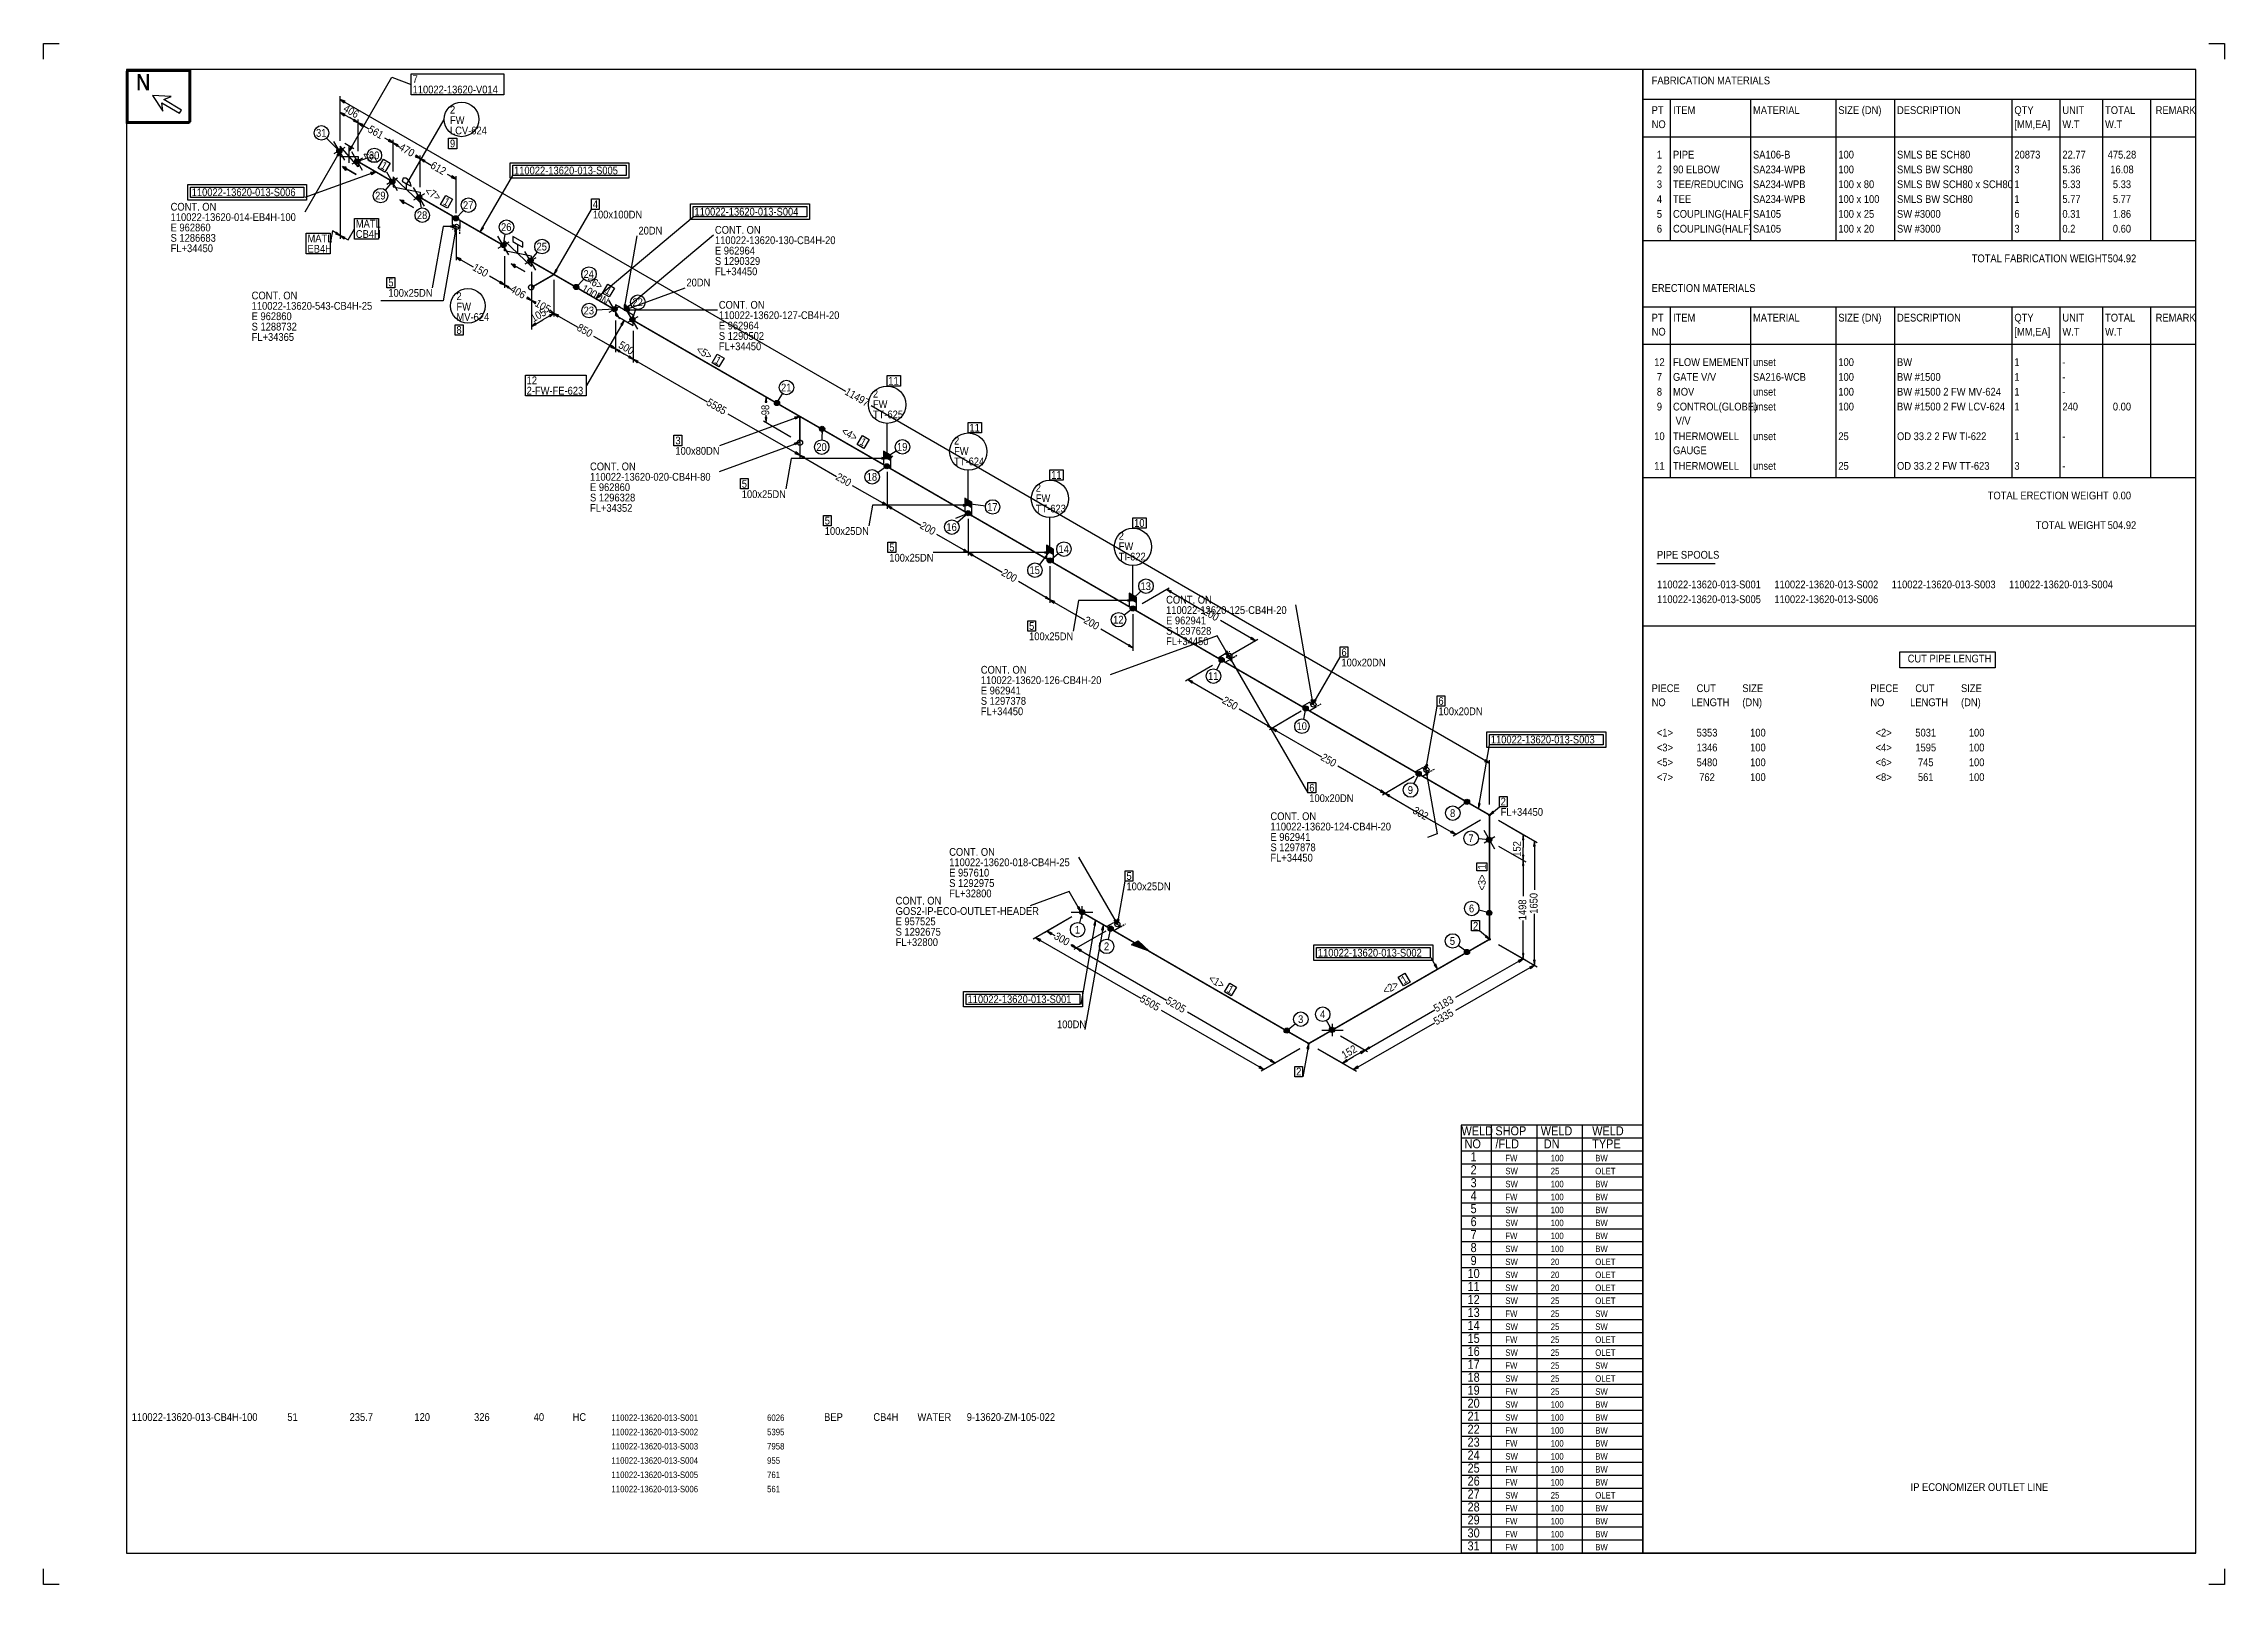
# Model space of a CAD drawing. Extents: x 0 to 841, y 0 to 594.
import ezdxf

# ---------------------------------------------------------------- set-up
doc = ezdxf.new("R2010")
doc.units = 0
doc.linetypes.add('GT100', pattern=[1, 0.666667, -0.333333])
doc.layers.add('TEE_100', color=7, linetype='Continuous')
doc.layers.add('TEE_80', color=7, linetype='Continuous')
doc.styles.add('ARIAL', font='arial.ttf')

msp = doc.modelspace()

# ---------------------------------------------------------------- texts
at = {"color": 2, "style": 'ARIAL', "width": 0.86}
for s, p in [('SW', (563.7, 158.1)), ('FW', (563.7, 163.1)), ('25', (581.2, 158.1)), ('100', (581.2, 163.1)), ('  OLET', (596.7, 158.1)), ('  BW', (596.7, 163.1)), ('SW', (563.7, 153.1)), ('100', (581.2, 153.1)), ('  BW', (596.7, 153.1)), ('SW', (563.7, 143.1)), ('FW', (563.7, 148.1)), ('100', (581.2, 148.1)), ('100', (581.2, 143.1)), ('  BW', (596.7, 148.1)), ('  BW', (596.7, 143.1)), ('SW', (563.7, 138.1)), ('FW', (563.7, 133.1)), ('100', (581.2, 138.1)), ('100', (581.2, 133.1)), ('  BW', (596.7, 138.1)), ('  BW', (596.7, 133.1)), ('SW', (563.7, 128.1)), ('100', (581.2, 128.1)), ('  BW', (596.7, 128.1)), ('SW', (563.7, 123.1)), ('SW', (563.7, 118.1)), ('20', (581.2, 123.1)), ('20', (581.2, 118.1)), ('  OLET', (596.7, 123.1)), ('  OLET', (596.7, 118.1)), ('SW', (563.7, 113.1)), ('SW', (563.7, 108.1)), ('20', (581.2, 113.1)), ('25', (581.2, 108.1)), ('  OLET', (596.7, 113.1)), ('  OLET', (596.7, 108.1)), ('FW', (563.7, 103.1)), ('25', (581.2, 103.1)), ('  SW', (596.7, 103.1)), ('SW', (563.7, 98.1)), ('FW', (563.7, 93.1)), ('25', (581.2, 98.1)), ('25', (581.2, 93.1)), ('  SW', (596.7, 98.1)), ('  OLET', (596.7, 93.1)), ('SW', (563.7, 88.1)), ('FW', (563.7, 83.1)), ('25', (581.2, 88.1)), ('25', (581.2, 83.1)), ('  OLET', (596.7, 88.1)), ('  SW', (596.7, 83.1)), ('SW', (563.7, 78.1)), ('25', (581.2, 78.1)), ('  OLET', (596.7, 78.1)), ('SW', (563.7, 68.1)), ('FW', (563.7, 73.1)), ('25', (581.2, 73.1)), ('100', (581.2, 68.1)), ('  SW', (596.7, 73.1)), ('  BW', (596.7, 68.1)), ('SW', (563.7, 63.1)), ('FW', (563.7, 58.1)), ('100', (581.2, 63.1)), ('100', (581.2, 58.1)), ('  BW', (596.7, 63.1)), ('  BW', (596.7, 58.1)), ('SW', (563.7, 48.1)), ('FW', (563.7, 53.1)), ('100', (581.2, 53.1)), ('100', (581.2, 48.1)), ('  BW', (596.7, 53.1)), ('  BW', (596.7, 48.1)), ('FW', (563.7, 43.1)), ('100', (581.2, 43.1)), ('  BW', (596.7, 43.1)), ('SW', (563.7, 33.1)), ('FW', (563.7, 38.1)), ('25', (581.2, 33.1)), ('100', (581.2, 38.1)), ('  OLET', (596.7, 33.1)), ('  BW', (596.7, 38.1)), ('FW', (563.7, 28.1)), ('FW', (563.7, 23.1)), ('100', (581.2, 28.1)), ('100', (581.2, 23.1)), ('  BW', (596.7, 28.1)), ('  BW', (596.7, 23.1)), ('FW', (563.7, 18.1)), ('100', (581.2, 18.1)), ('  BW', (596.7, 18.1)), ('FW', (563.7, 13.1)), ('100', (581.2, 13.1)), ('  BW', (596.7, 13.1))]:
    msp.add_text(s, height=2.5, dxfattribs=at).set_placement(p)
at = {"layer": 'ELEV', "color": 2, "style": 'ARIAL', "width": 0.86}
for s, p in [('FL+34450', (48.98, 513.61)), ('FL+34450', (258.9, 504.7)), ('FL+34365', (80.23, 479.4)), ('FL+34450', (260.4, 475.8)), ('FL+34352', (210.72, 413.5)), ('FL+34450', (432.88, 362.11)), ('FL+34450', (361.43, 335.1)), ('FL+34450', (561.9, 296.3)), ('FL+34450', (473.12, 278.65)), ('FL+32800', (349.23, 264.88)), ('FL+32800', (328.57, 246.1))]:
    msp.add_text(s, height=3, dxfattribs=at).set_placement(p)
at = {"layer": 'ESL', "color": 2, "style": 'ARIAL', "width": 0.86}
for s, p in [('5395', (279, 57.5)), ('6026', (279, 63)), ('7958', (279, 52)), ('955', (279, 46.5)), ('761', (279, 41)), ('561', (279, 35.5))]:
    msp.add_text(s, height=2.5, dxfattribs=at).set_placement(p)
at = {"layer": 'ESN', "color": 2, "style": 'ARIAL', "width": 0.86}
for s, p in [('110022-13620-013-S001', (219, 63)), ('110022-13620-013-S002', (219, 57.5)), ('110022-13620-013-S003', (219, 52)), ('110022-13620-013-S004', (219, 46.5)), ('110022-13620-013-S005', (219, 41)), ('110022-13620-013-S006', (219, 35.5))]:
    msp.add_text(s, height=2.5, dxfattribs=at).set_placement(p)
at = {"layer": 'FLAN', "color": 2, "style": 'ARIAL', "width": 0.86}
for s, height, p in [('FABRICATION MATERIALS', 3, (620.13, 578.29)), ('FW', 3, (156.71, 563.01)), ('TEE/REDUCING', 3, (628.36, 538.29)), ('COUPLING(HALF)', 3, (628.36, 526.86)), ('COUPLING(HALF)', 3, (628.36, 521.14)), ('TOTAL FABRICATION WEIGHT', 3, (743.56, 509.71)), ('FW', 3, (159.21, 491.11)), ('FLOW EMEMENT', 3, (628.36, 469.71)), ('GATE V/V', 3, (628.36, 464)), ('2-FW-FE-623', 3, (186.27, 458.7)), ('CONTROL(GLOBE)', 3, (628.36, 452.57)), ('BW #1500 2 FW MV-624', 3, (714.76, 458.29)), ('BW #1500 2 FW LCV-624', 3, (714.76, 452.57)), ('GAUGE', 3, (628.36, 435.71)), ('OD 33.2 2 FW TI-622', 3, (714.76, 441.14)), ('OD 33.2 2 FW TT-623', 3, (714.76, 429.71)), ('TOTAL ERECTION WEIGHT', 3, (749.73, 418.29)), ('TOTAL WEIGHT', 3, (768.24, 406.86)), ('CUT PIPE LENGTH', 3, (718.87, 355.43)), ('   LENGTH', 3, (632.47, 338.57)), ('   LENGTH', 3, (716.81, 338.57)), ('GOS2-IP-ECO-OUTLET-HEADER', 3, (328.57, 258.1)), (' /FLD', 3.5, (558.7, 168.1))]:
    msp.add_text(s, height=height, dxfattribs=at).set_placement(p)
at = {"layer": 'GT_1', "color": 2, "style": 'ARIAL', "width": 0.86}
for s, height, p in [('N', 6.25, (35.6, 576)), ('N', 6.25, (35.8, 576)), ('7', 3, (142.3, 578.8)), ('110022-13620-V014', 3, (142.3, 574.8)), ('2', 3, (156.71, 567.01)), ('PT', 3, (620.13, 566.86)), ('NO', 3, (620.13, 561.43)), ('ITEM', 3, (628.36, 566.86)), ('MATERIAL', 3, (659.21, 566.86)), ('SIZE (DN)', 3, (692.13, 566.86)), ('DESCRIPTION', 3, (714.76, 566.86)), ('QTY', 3, (760.01, 566.86)), ('[MM,EA]', 3, (760.01, 561.43)), ('W.T', 3, (778.53, 561.43)), ('UNIT', 3, (778.53, 566.86)), ('W.T', 3, (794.99, 561.43)), ('TOTAL', 3, (794.99, 566.86)), (' REMARK', 3, (813.5, 566.86)), ('9', 3, (156.71, 554.01)), ('LCV-624', 3, (156.71, 559.01)), ('  2', 3, (620.13, 544)), ('  1', 3, (620.13, 549.71)), ('90 ELBOW', 3, (628.36, 544)), ('PIPE', 3, (628.36, 549.71)), ('SA106-B', 3, (659.21, 549.71)), ('SA234-WPB', 3, (659.21, 544)), ('100', 3, (692.13, 549.71)), ('100', 3, (692.13, 544)), ('SMLS BE SCH80', 3, (714.76, 549.71)), ('SMLS BW SCH80', 3, (714.76, 544)), ('3', 3, (760.01, 544)), ('20873', 3, (760.01, 549.71)), ('5.36', 3, (778.53, 544)), ('22.77', 3, (778.53, 549.71)), (' 475.28', 3, (794.99, 549.71)), ('  16.08', 3, (794.99, 544)), ('110022-13620-013-S006', 3, (57.1, 535.2)), ('110022-13620-013-S005', 3, (181.4, 543.6)), ('  3', 3, (620.13, 538.29)), ('SA234-WPB', 3, (659.21, 538.29)), ('100 x 80', 3, (692.13, 538.29)), ('SMLS BW SCH80 x SCH80', 3, (714.76, 538.29)), ('1', 3, (760.01, 538.29)), ('5.33', 3, (778.53, 538.29)), ('   5.33', 3, (794.99, 538.29)), ('CONT. ON', 3, (48.98, 529.61)), ('4', 3, (211.8, 530.6)), ('110022-13620-013-S004', 3, (251, 527.7)), ('  4', 3, (620.13, 532.57)), ('  5', 3, (620.13, 526.86)), ('TEE', 3, (628.36, 532.57)), ('SA234-WPB', 3, (659.21, 532.57)), ('SA105', 3, (659.21, 526.86)), ('100 x 100', 3, (692.13, 532.57)), ('100 x 25', 3, (692.13, 526.86)), ('SMLS BW SCH80', 3, (714.76, 532.57)), ('SW #3000', 3, (714.76, 526.86)), ('6', 3, (760.01, 526.86)), ('1', 3, (760.01, 532.57)), ('5.77', 3, (778.53, 532.57)), ('0.31', 3, (778.53, 526.86)), ('   5.77', 3, (794.99, 532.57)), ('   1.86', 3, (794.99, 526.86)), ('110022-13620-014-EB4H-100', 3, (48.98, 525.61)), ('E 962860', 3, (48.98, 521.61)), ('CB4H', 3, (120.4, 519.1)), ('MATL', 3, (120.4, 523.1)), ('100x100DN', 3, (211.8, 526.6)), ('20DN', 3, (229.4, 520.4)), ('CONT. ON', 3, (258.9, 520.7)), ('  6', 3, (620.13, 521.14)), ('SA105', 3, (659.21, 521.14)), ('100 x 20', 3, (692.13, 521.14)), ('SW #3000', 3, (714.76, 521.14)), ('3', 3, (760.01, 521.14)), ('0.2', 3, (778.53, 521.14)), ('   0.60', 3, (794.99, 521.14)), ('S 1286683', 3, (48.98, 517.61)), ('MATL', 3, (101.77, 517.4)), ('EB4H', 3, (101.77, 513.4)), ('110022-13620-130-CB4H-20', 3, (258.9, 516.7)), ('E 962964', 3, (258.9, 512.7)), ('S 1290329', 3, (258.9, 508.7)), (' 504.92', 3, (794.99, 509.71)), ('CONT. ON', 3, (80.23, 495.4)), ('5', 3, (132.94, 500.4)), ('100x25DN', 3, (132.94, 496.4)), ('2', 3, (159.21, 495.11)), ('20DN', 3, (247.9, 500.4)), ('ERECTION MATERIALS', 3, (620.13, 498.29)), ('110022-13620-543-CB4H-25', 3, (80.23, 491.4)), ('E 962860', 3, (80.23, 487.4)), ('MV-624', 3, (159.21, 487.11)), ('CONT. ON', 3, (260.4, 491.8)), ('110022-13620-127-CB4H-20', 3, (260.4, 487.8)), ('PT', 3, (620.13, 486.86)), ('ITEM', 3, (628.36, 486.86)), ('MATERIAL', 3, (659.21, 486.86)), ('SIZE (DN)', 3, (692.13, 486.86)), ('DESCRIPTION', 3, (714.76, 486.86)), ('QTY', 3, (760.01, 486.86)), ('UNIT', 3, (778.53, 486.86)), ('TOTAL', 3, (794.99, 486.86)), (' REMARK', 3, (813.5, 486.86)), ('S 1288732', 3, (80.23, 483.4)), ('8', 3, (159.21, 482.11)), ('S 1290502', 3, (260.4, 479.8)), ('E 962964', 3, (260.4, 483.8)), ('NO', 3, (620.13, 481.43)), ('[MM,EA]', 3, (760.01, 481.43)), ('W.T', 3, (778.53, 481.43)), ('W.T', 3, (794.99, 481.43)), (' 12', 3, (620.13, 469.71)), ('unset', 3, (659.21, 469.71)), ('100', 3, (692.13, 469.71)), ('BW', 3, (714.76, 469.71)), ('1', 3, (760.01, 469.71)), ('-', 3, (778.53, 469.71)), ('12', 3, (186.27, 462.7)), ('  7', 3, (620.13, 464)), ('SA216-WCB', 3, (659.21, 464)), ('100', 3, (692.13, 464)), ('BW #1500', 3, (714.76, 464)), ('1', 3, (760.01, 464)), ('-', 3, (778.53, 464)), ('  8', 3, (620.13, 458.29)), ('  9', 3, (620.13, 452.57)), ('MOV', 3, (628.36, 458.29)), ('unset', 3, (659.21, 458.29)), ('unset', 3, (659.21, 452.57)), ('100', 3, (692.13, 458.29)), ('100', 3, (692.13, 452.57)), ('1', 3, (760.01, 458.29)), ('1', 3, (760.01, 452.57)), ('-', 3, (778.53, 458.29)), ('240', 3, (778.53, 452.57)), ('   0.00', 3, (794.99, 452.57)), (' V/V', 3, (628.36, 447.14)), ('3', 3, (243.64, 439.5)), ('100x80DN', 3, (243.64, 435.5)), (' 10', 3, (620.13, 441.14)), ('THERMOWELL', 3, (628.36, 441.14)), ('unset', 3, (659.21, 441.14)), ('25', 3, (692.13, 441.14)), ('1', 3, (760.01, 441.14)), ('-', 3, (778.53, 441.14)), ('CONT. ON', 3, (210.72, 429.5)), (' 11', 3, (620.13, 429.71)), ('THERMOWELL', 3, (628.36, 429.71)), ('unset', 3, (659.21, 429.71)), ('25', 3, (692.13, 429.71)), ('3', 3, (760.01, 429.71)), ('-', 3, (778.53, 429.71)), ('S 1296328', 3, (210.72, 417.5)), ('110022-13620-020-CB4H-80', 3, (210.72, 425.5)), ('E 962860', 3, (210.72, 421.5)), ('5', 3, (269.24, 422.8)), ('100x25DN', 3, (269.24, 418.8)), ('   0.00', 3, (794.99, 418.29)), ('5', 3, (301.24, 408.6)), ('100x25DN', 3, (301.24, 404.6)), (' 504.92', 3, (794.99, 406.86)), ('5', 3, (326.14, 398.3)), ('100x25DN', 3, (326.14, 394.3)), ('PIPE SPOOLS', 3, (622.19, 395.43)), ('110022-13620-013-S001', 3, (622.19, 384)), ('110022-13620-013-S002', 3, (667.44, 384)), ('110022-13620-013-S003', 3, (712.7, 384)), ('110022-13620-013-S004', 3, (757.96, 384)), ('CONT. ON', 3, (432.88, 378.11)), ('110022-13620-013-S005', 3, (622.19, 378.29)), ('110022-13620-013-S006', 3, (667.44, 378.29)), ('5', 3, (380.04, 368)), ('110022-13620-125-CB4H-20', 3, (432.88, 374.11)), ('E 962941', 3, (432.88, 370.11)), ('100x25DN', 3, (380.04, 364)), ('S 1297628', 3, (432.88, 366.11)), ('CONT. ON', 3, (361.43, 351.1)), ('6', 3, (500.5, 357.9)), ('100x20DN', 3, (500.5, 353.9)), ('110022-13620-126-CB4H-20', 3, (361.43, 347.1)), ('E 962941', 3, (361.43, 343.1)), ('PIECE', 3, (620.13, 344)), ('     CUT', 3, (632.47, 344)), ('SIZE', 3, (655.1, 344)), ('PIECE', 3, (704.47, 344)), ('     CUT', 3, (716.81, 344)), ('SIZE', 3, (739.44, 344)), ('S 1297378', 3, (361.43, 339.1)), ('6', 3, (537.9, 339.1)), ('100x20DN', 3, (537.9, 335.1)), ('NO', 3, (620.13, 338.57)), ('(DN)', 3, (655.1, 338.57)), ('NO', 3, (704.47, 338.57)), ('(DN)', 3, (739.44, 338.57)), ('     5353', 3, (632.47, 326.86)), ('   100', 3, (655.1, 326.86)), ('     5031', 3, (716.81, 326.86)), ('   100', 3, (739.44, 326.86)), ('110022-13620-013-S003', 3, (558.1, 324.2)), ('     1346', 3, (632.47, 321.14)), ('   100', 3, (655.1, 321.14)), ('     1595', 3, (716.81, 321.14)), ('   100', 3, (739.44, 321.14)), ('     5480', 3, (632.47, 315.43)), ('      762', 3, (632.47, 309.71)), ('   100', 3, (655.1, 315.43)), ('   100', 3, (655.1, 309.71)), ('      561', 3, (716.81, 309.71)), ('      745', 3, (716.81, 315.43)), ('   100', 3, (739.44, 315.43)), ('   100', 3, (739.44, 309.71)), ('6', 3, (488.1, 305.6)), ('100x20DN', 3, (488.1, 301.6)), ('2', 3, (561.9, 300.3)), ('CONT. ON', 3, (473.12, 294.65)), ('110022-13620-124-CB4H-20', 3, (473.12, 290.65)), ('E 962941', 3, (473.12, 286.65)), ('CONT. ON', 3, (349.23, 280.88)), ('110022-13620-018-CB4H-25', 3, (349.23, 276.88)), ('S 1297878', 3, (473.12, 282.65)), ('S 1292975', 3, (349.23, 268.88)), ('E 957610', 3, (349.23, 272.88)), ('5', 3, (417.6, 271.6)), ('100x25DN', 3, (417.6, 267.6)), ('CONT. ON', 3, (328.57, 262.1)), ('S 1292675', 3, (328.57, 250.1)), ('E 957525', 3, (328.57, 254.1)), ('2', 3, (551.24, 252.4)), ('110022-13620-013-S002', 3, (491.4, 242)), ('110022-13620-013-S001', 3, (356.3, 224.1)), ('100DN', 3, (390.81, 214.4)), ('2', 3, (483.04, 196.2)), (' SHOP', 3.5, (558.7, 173.1)), ('WELD', 3.5, (546.8, 173.1)), (' NO', 3.5, (546.8, 168.1)), (' WELD', 3.5, (576.2, 173.1)), ('  DN', 3.5, (576.2, 168.1)), ('   WELD', 3.5, (593.7, 173.1)), ('   TYPE', 3.5, (593.7, 168.1)), ('   2', 3.5, (546.8, 158.1)), ('   1', 3.5, (546.8, 163.1)), ('   4', 3.5, (546.8, 148.1)), ('   3', 3.5, (546.8, 153.1)), ('   5', 3.5, (546.8, 143.1)), ('   6', 3.5, (546.8, 138.1)), ('   7', 3.5, (546.8, 133.1)), ('   8', 3.5, (546.8, 128.1)), ('   9', 3.5, (546.8, 123.1)), ('  10', 3.5, (546.8, 118.1)), ('  11', 3.5, (546.8, 113.1)), ('  12', 3.5, (546.8, 108.1)), ('  13', 3.5, (546.8, 103.1)), ('  14', 3.5, (546.8, 98.1)), ('  15', 3.5, (546.8, 93.1)), ('  16', 3.5, (546.8, 88.1)), ('  17', 3.5, (546.8, 83.1)), ('  18', 3.5, (546.8, 78.1)), ('  19', 3.5, (546.8, 73.1)), ('  20', 3.5, (546.8, 68.1)), ('110022-13620-013-CB4H-100', 3, (34, 63)), ('51', 3, (94, 63)), ('235.7', 3, (118, 63)), ('120', 3, (143, 63)), ('326', 3, (166, 63)), ('40', 3, (189, 63)), ('HC', 3, (204, 63)), ('BEP', 3, (301, 63)), ('CB4H', 3, (320, 63)), ('WATER', 3, (337, 63)), ('9-13620-ZM-105-022', 3, (356, 63)), ('  21', 3.5, (546.8, 63.1)), ('  22', 3.5, (546.8, 58.1)), ('  23', 3.5, (546.8, 53.1)), ('  24', 3.5, (546.8, 48.1)), ('  25', 3.5, (546.8, 43.1)), ('  26', 3.5, (546.8, 38.1)), ('  27', 3.5, (546.8, 33.1)), ('IP ECONOMIZER OUTLET LINE', 3, (720, 36)), ('  28', 3.5, (546.8, 28.1)), ('  29', 3.5, (546.8, 23.1)), ('  30', 3.5, (546.8, 18.1)), ('  31', 3.5, (546.8, 13.1))]:
    msp.add_text(s, height=height, dxfattribs=at).set_placement(p)
for s, rotation, p in [('406', 329.53446, (115.29, 568.15)), ('561', -30, (124.78, 560.1)), ('470', -30, (136.73, 553.2)), ('612', -30, (148.88, 546.2)), ('150', -30, (165.13, 506.85)), ('406', -30, (179.63, 498.5)), ('105', 30.17352, (188.91, 486.53)), ('105', -30, (189.18, 493)), ('850', -30, (205.38, 483.65)), ('500', 329.53446, (221.39, 476.95)), ('1', -30, (258.44, 471.05)), ('5585', -30, (255.34, 454.82)), ('98', 90, (279.81, 450.74)), ('11497', -30, (308.68, 458.94)), ('250', -30, (305.18, 426.1)), ('200', -30, (337.68, 407.35)), ('200', -30, (369.08, 389.2)), ('200', -30, (400.83, 370.85)), ('200', -30, (446.92, 374.2)), ('250', -30, (454.24, 339.95)), ('250', -30, (492.24, 318)), ('302', -30, (527.69, 297.5)), ('152', 90, (569.64, 280.51)), ('1', 90, (556.15, 275.62)), ('1498', 90, (571.79, 256.04)), ('1650', 90, (576.12, 258.54)), ('300', -30, (389.39, 249.05)), ('5505', -30, (422.47, 224.92)), ('1', -30, (456.04, 228.55)), ('1', 30, (524.59, 231.36)), ('5205', -30, (432.45, 224.17)), ('5335', 30, (537.11, 215.5)), ('5183', 30, (537.13, 220.5)), ('152', 30.17352, (501.61, 202.53))]:
    msp.add_text(s, height=3, rotation=rotation, dxfattribs=at).set_placement(p)
at = {"layer": 'INSTITEMNO', "color": 2, "style": 'ARIAL', "width": 0.86}
for s, p in [('11', (325.75, 462.5)), ('11', (357.05, 444.4)), ('11', (388.55, 426.2)), ('10', (420.55, 407.7))]:
    msp.add_text(s, height=3, dxfattribs=at).set_placement(p)
at = {"layer": 'INSTNOG', "color": 2, "style": 'ARIAL', "width": 0.86}
for s, p in [('2', (319.81, 457.54)), ('FW', (319.81, 453.54)), ('TT-625', (319.81, 449.54)), ('2', (351.11, 439.44)), ('FW', (351.11, 435.44)), ('TT-624', (351.11, 431.44)), ('2', (382.61, 421.24)), ('TT-623', (382.61, 413.24)), ('FW', (382.61, 417.24)), ('2', (414.61, 402.74)), ('TI-622', (414.61, 394.74)), ('FW', (414.61, 398.74))]:
    msp.add_text(s, height=3, dxfattribs=at).set_placement(p)
at = {"layer": 'itemno', "color": 2, "style": 'ARIAL', "width": 0.86}
for s, rotation, p in [('<5>', -30, (251.37, 475.13)), ('<3>', 90, (556.15, 267.46)), ('<1>', -30, (448.97, 232.63)), ('<2>', 30, (517.52, 227.28))]:
    msp.add_text(s, height=3, rotation=rotation, dxfattribs=at).set_placement(p)
for s, p in [('  <1>', (620.13, 326.86)), ('  <2>', (704.47, 326.86)), ('  <3>', (620.13, 321.14)), ('  <4>', (704.47, 321.14)), ('  <5>', (620.13, 315.43)), ('  <7>', (620.13, 309.71)), ('  <6>', (704.47, 315.43)), ('  <8>', (704.47, 309.71))]:
    msp.add_text(s, height=3, dxfattribs=at).set_placement(p)
at = {"layer": 'ITNO', "color": 2, "style": 'ARIAL', "width": 0.86}
for s, rotation, p in [('<8>', 329.98163, (122.61, 550.22)), ('1', 329.98163, (129.67, 546.14)), ('<7>', 330.07787, (146.71, 536.3)), ('1', 330.07787, (153.78, 532.23)), ('<6>', 329.88627, (209.15, 502.12)), ('1', 329.88627, (216.21, 498.02)), ('<4>', 330.05806, (307.35, 443.71)), ('1', 330.05806, (314.42, 439.64))]:
    msp.add_text(s, height=3, rotation=rotation, dxfattribs=at).set_placement(p)
at = {"layer": 'ITNODN', "color": 2, "style": 'ARIAL', "width": 0.86}
msp.add_text('100DN', height=3, rotation=329.88627, dxfattribs=at).set_placement((207.14, 498.66))
at = {"layer": 'WDNO', "color": 2, "style": 'ARIAL', "width": 0.86}
for s, p in [('31', (105.06, 558.08)), ('30', (125.45, 549.42)), ('29', (127.85, 533.91)), ('27', (161.72, 530.23)), ('28', (143.94, 526.36)), ('26', (176.4, 521.75)), ('25', (190.1, 514.26)), ('24', (208.22, 503.65)), ('23', (208.26, 489.6)), ('22', (227.09, 492.81)), ('21', (284.37, 459.93)), ('20', (297.97, 436.96)), ('19', (329.09, 437.05)), ('18', (317.42, 425.48)), ('17', (363.87, 413.88)), ('16', (348.15, 406.1)), ('14', (391.39, 397.62)), ('15', (380.2, 389.5)), ('13', (423.02, 383.34)), ('12', (412.44, 370.4)), ('11', (449.04, 348.66)), ('10', (483.17, 329.35)), ('9', (526.09, 304.76)), ('8', (542.38, 295.83)), ('7', (549.46, 286.16)), ('6', (549.68, 259.09)), ('1', (397.7, 250.87)), ('2', (408.9, 244.47)), ('5', (542.3, 246.56)), ('3', (483.78, 216.4)), ('4', (492.22, 218.3))]:
    msp.add_text(s, height=3, dxfattribs=at).set_placement(p)

# ---------------------------------------------------------------- linework, layer by layer
at = {"color": 1}
for p, q in [((300.29, 443.94), (300.21, 445.46)), ((327.32, 435.05), (326.7, 434.3)), ((495.75, 215.14), (496.84, 213.79))]:
    msp.add_line(p, q, dxfattribs=at)
at = {"color": 4}
msp.add_line((351.82, 410.99), (356.51, 412.96), dxfattribs=at)
at = {"color": 2}
for centre, radius in [((114.06, 552.56), 0.85), ((114.06, 552.56), 0.7), ((114.06, 552.56), 0.55), ((114.06, 552.56), 0.4), ((114.06, 552.56), 0.25), ((120.96, 548.56), 0.85), ((120.96, 548.56), 0.7), ((120.96, 548.56), 0.55), ((120.96, 548.56), 0.4), ((120.96, 548.56), 0.25), ((134.46, 540.76), 0.85), ((134.46, 540.76), 0.7), ((134.46, 540.76), 0.55), ((134.46, 540.76), 0.4), ((134.46, 540.76), 0.25), ((144.86, 534.76), 0.85), ((144.86, 534.76), 0.7), ((144.86, 534.76), 0.55), ((144.86, 534.76), 0.4), ((144.86, 534.76), 0.25), ((159.01, 526.64), 0.85), ((159.01, 526.64), 0.7), ((159.01, 526.64), 0.55), ((159.01, 526.64), 0.4), ((159.01, 526.64), 0.25), ((177.36, 516.34), 0.85), ((177.36, 516.34), 0.7), ((177.36, 516.34), 0.55), ((177.36, 516.34), 0.4), ((177.36, 516.34), 0.25), ((187.76, 510.34), 0.85), ((187.76, 510.34), 0.7), ((187.76, 510.34), 0.55), ((187.76, 510.34), 0.4), ((187.76, 510.34), 0.25), ((205.41, 500.16), 0.85), ((205.41, 500.16), 0.7), ((205.41, 500.16), 0.55), ((205.41, 500.16), 0.4), ((205.41, 500.16), 0.25), ((220.16, 491.64), 0.85), ((220.16, 491.64), 0.7), ((220.16, 491.64), 0.55), ((220.16, 491.64), 0.4), ((220.16, 491.64), 0.25), ((227.06, 487.64), 0.85), ((227.06, 487.64), 0.7), ((227.06, 487.64), 0.55), ((227.06, 487.64), 0.4), ((227.06, 487.64), 0.25), ((282.81, 455.46), 0.85), ((282.81, 455.46), 0.7), ((282.81, 455.46), 0.55), ((282.81, 455.46), 0.4), ((282.81, 455.46), 0.25), ((300.21, 445.46), 0.85), ((300.21, 445.46), 0.7), ((300.21, 445.46), 0.55), ((300.21, 445.46), 0.4), ((300.21, 445.46), 0.25), ((325.21, 431.06), 0.85), ((325.21, 431.06), 0.7), ((325.21, 431.06), 0.55), ((325.21, 431.06), 0.4), ((325.21, 431.06), 0.25), ((356.51, 412.96), 0.85), ((356.51, 412.96), 0.7), ((356.51, 412.96), 0.55), ((356.51, 412.96), 0.4), ((356.51, 412.96), 0.25), ((388.01, 394.76), 0.85), ((388.01, 394.76), 0.7), ((388.01, 394.76), 0.55), ((388.01, 394.76), 0.4), ((388.01, 394.76), 0.25), ((420.01, 376.26), 0.85), ((420.01, 376.26), 0.7), ((420.01, 376.26), 0.55), ((420.01, 376.26), 0.4), ((420.01, 376.26), 0.25), ((454.3, 356.4), 0.85), ((454.3, 356.4), 0.7), ((454.3, 356.4), 0.55), ((454.3, 356.4), 0.4), ((454.3, 356.4), 0.25), ((486.7, 337.7), 0.85), ((486.7, 337.7), 0.7), ((486.7, 337.7), 0.55), ((486.7, 337.7), 0.4), ((486.7, 337.7), 0.25), ((530.3, 312.5), 0.85), ((530.3, 312.5), 0.7), ((530.3, 312.5), 0.55), ((530.3, 312.5), 0.4), ((530.3, 312.5), 0.25), ((548.9, 301.7), 0.85), ((548.9, 301.7), 0.7), ((548.9, 301.7), 0.55), ((548.9, 301.7), 0.4), ((548.9, 301.7), 0.25), ((557.49, 287.07), 0.85), ((557.49, 287.07), 0.7), ((557.49, 287.07), 0.55), ((557.49, 287.07), 0.4), ((557.49, 287.07), 0.25), ((400.47, 259.16), 0.85), ((400.47, 259.16), 0.7), ((400.47, 259.16), 0.55), ((400.47, 259.16), 0.4), ((400.47, 259.16), 0.25), ((411.49, 252.8), 0.85), ((411.49, 252.8), 0.7), ((411.49, 252.8), 0.55), ((411.49, 252.8), 0.4), ((411.49, 252.8), 0.25), ((557.51, 258.86), 0.85), ((557.51, 258.86), 0.7), ((557.51, 258.86), 0.55), ((557.51, 258.86), 0.4), ((557.51, 258.86), 0.25), ((548.9, 243.8), 0.85), ((548.9, 243.8), 0.7), ((548.9, 243.8), 0.55), ((548.9, 243.8), 0.4), ((548.9, 243.8), 0.25), ((479.39, 213.5), 0.85), ((479.39, 213.5), 0.7), ((479.39, 213.5), 0.55), ((479.39, 213.5), 0.4), ((479.39, 213.5), 0.25), ((496.84, 213.79), 0.85), ((496.84, 213.79), 0.7), ((496.84, 213.79), 0.55), ((496.84, 213.79), 0.4), ((496.84, 213.79), 0.25)]:
    msp.add_circle(centre, radius, dxfattribs=at)
at = {"color": 7}
for centre, radius in [((557.6, 296.61), 0.3), ((557.6, 296.61), 0.2), ((557.6, 296.61), 0.1), ((557.6, 248.69), 0.3), ((557.6, 248.69), 0.2), ((557.6, 248.69), 0.1), ((487.9, 208.51), 0.3), ((487.9, 208.51), 0.2), ((487.9, 208.51), 0.1)]:
    msp.add_circle(centre, radius, dxfattribs=at)
at = {"layer": 'AG', "color": 7}
for p, q in [((100.91, 529.11), (114.4, 552.5)), ((258.4, 520.2), (223.9, 491.3)), ((259.9, 491.3), (223.9, 491.3)), ((260.6, 429), (291.6, 440.3)), ((482.75, 377.61), (489.5, 339.2)), ((523.79, 301.05), (544.6, 289.1)), ((399.1, 280.38), (414.1, 254.4))]:
    msp.add_line(p, q, dxfattribs=at)
at = {"layer": 'AG', "color": 4}
for p, q in [((114.4, 552.5), (113.09, 550.99)), ((113.75, 550.61), (113.09, 550.99)), ((114.4, 552.5), (113.75, 550.61)), ((223.9, 491.3), (225.16, 492.85)), ((223.9, 491.3), (225.65, 492.27)), ((223.9, 491.3), (225.86, 491.68)), ((223.9, 491.3), (225.86, 490.92)), ((225.16, 492.85), (225.65, 492.27)), ((225.86, 491.68), (225.86, 490.92)), ((291.6, 440.3), (289.62, 439.99)), ((289.89, 439.27), (289.62, 439.99)), ((291.6, 440.3), (289.89, 439.27)), ((488.78, 341.07), (489.54, 341.2)), ((489.5, 339.2), (488.78, 341.07)), ((489.5, 339.2), (489.54, 341.2)), ((542.71, 289.75), (543.09, 290.41)), ((544.6, 289.1), (542.71, 289.75)), ((544.6, 289.1), (543.09, 290.41)), ((412.79, 255.91), (413.45, 256.29)), ((414.1, 254.4), (412.79, 255.91)), ((414.1, 254.4), (413.45, 256.29))]:
    msp.add_line(p, q, dxfattribs=at)
at = {"layer": 'ARROW', "color": 7}
for p, q in [((115.9, 571.2), (116.3, 571.8)), ((115.9, 566.2), (116.3, 566.8)), ((119.8, 564.8), (119.4, 564.2)), ((122.8, 562.2), (123.2, 562.8)), ((133.3, 557), (132.9, 556.4)), ((119.1, 554), (118.5, 554.4)), ((136.3, 554.4), (136.7, 555)), ((143.7, 551), (143.3, 550.4)), ((146.7, 548.4), (147.1, 549)), ((126.1, 544.3), (126.4, 543.6)), ((157.6, 543), (157.2, 542.4)), ((157.1, 523.8), (157.1, 523.2)), ((158.4, 521.6), (159.1, 521.5)), ((169.7, 522.9), (169.1, 523.3)), ((112.9, 521.3), (112.5, 520.7)), ((115.9, 518.7), (116.3, 519.3)), ((160.6, 510.4), (161, 511)), ((198.1, 506.5), (197.5, 506.9)), ((176.2, 502.3), (175.8, 501.7)), ((179.2, 499.7), (179.6, 500.3)), ((186.6, 496.3), (186.2, 495.7)), ((214.7, 496.7), (214.3, 497.2)), ((189.6, 493.7), (190, 494.3)), ((195.2, 491.2), (194.9, 490.6)), ((194.9, 489.3), (195.3, 488.7)), ((198.3, 488.7), (198.7, 489.3)), ((224.6, 493.2), (223.9, 493.3)), ((225.9, 491.7), (225.6, 492.3)), ((190, 485.7), (189.6, 486.3)), ((222.6, 485.8), (223.2, 485.4)), ((219, 477.6), (218.6, 477)), ((222, 475), (222.4, 475.6)), ((225.9, 473.6), (225.5, 473)), ((228.9, 471), (229.3, 471.6)), ((278.3, 455.8), (278.9, 455.8)), ((278.9, 449.8), (278.3, 449.8)), ((289.6, 450), (289.9, 449.3)), ((290.1, 436.6), (289.7, 436)), ((293.1, 434), (293.5, 434.6)), ((323.3, 434.4), (323.3, 433.8)), ((323.8, 417.2), (323.4, 416.6)), ((326.8, 414.6), (327.2, 415.2)), ((354.6, 416.3), (354.6, 415.7)), ((355.1, 399.1), (354.7, 398.5)), ((358.1, 396.5), (358.5, 397.1)), ((386.1, 398.1), (386.1, 397.5)), ((386.6, 380.9), (386.2, 380.3)), ((389.6, 378.3), (390, 378.9)), ((418.1, 379.6), (418.1, 379)), ((434.6, 382.3), (435, 382.9)), ((418.6, 362.4), (418.2, 361.8)), ((465.8, 365.1), (465.4, 364.5)), ((456.4, 359.8), (455.8, 359.4)), ((457.8, 356), (458.4, 356.4)), ((442.8, 347.5), (443.2, 348.1)), ((490.8, 340.7), (490.2, 341.1)), ((472.2, 331.4), (471.8, 330.8)), ((475.2, 328.8), (475.6, 329.4)), ((533.8, 315.9), (533.1, 316)), ((533.1, 312), (533.8, 312.1)), ((556.1, 317.9), (555.7, 317.3)), ((515.8, 306.2), (515.4, 305.6)), ((518.8, 303.6), (519.2, 304.2)), ((554, 301), (553.3, 301.1)), ((559.3, 297.6), (558.9, 298.1)), ((570.3, 287.1), (570.9, 287.1)), ((570.9, 281.1), (570.3, 281.1)), ((574.6, 284.6), (575.2, 284.6)), ((570.3, 277.1), (570.9, 277.1)), ((399.3, 261.2), (398.7, 260.8)), ((405, 254.2), (405.7, 254.1)), ((408, 252.4), (408.7, 252.3)), ((414.8, 256.3), (414.1, 256.4)), ((384.2, 248), (384.6, 248.6)), ((388.5, 250.5), (388.9, 251.1)), ((396.8, 246.6), (396.4, 246)), ((399.8, 244), (400.2, 244.6)), ((556.3, 250.2), (555.9, 249.7)), ((536.9, 239.1), (536.3, 238.7)), ((568.7, 240.5), (569.1, 239.9)), ((570.9, 243.2), (570.3, 243.2)), ((573, 238), (573.4, 237.4)), ((575.2, 240.7), (574.6, 240.7)), ((473.4, 202.3), (473, 201.7)), ((487.2, 206.6), (487.9, 206.5)), ((502.8, 201.7), (502.4, 202.3)), ((507.7, 205.3), (508.1, 204.7)), ((511.5, 206.7), (511.1, 207.3)), ((469.1, 199.8), (468.7, 199.2)), ((507.1, 199.2), (506.7, 199.8))]:
    msp.add_line(p, q, dxfattribs=at)
at = {"layer": 'CV', "color": 2, "flags": 128}
msp.add_lwpolyline([(140, 537.7), (140, 540), (141.7, 539), (141.4, 540.5), (140.3, 541.7), (139.7, 542.1), (138.6, 542.1), (138.3, 541), (140, 540)], dxfattribs=at)
at = {"layer": 'ELBO', "color": 5, "const_width": 0.6}
for points in [[(557.6, 296.61), (548.9, 301.6)], [(557.6, 286.6), (557.6, 296.61)], [(557.6, 248.69), (557.6, 258.7)], [(548.9, 243.7), (557.6, 248.69)], [(479.2, 213.5), (487.9, 208.51)], [(487.9, 208.51), (496.6, 213.5)]]:
    msp.add_lwpolyline(points, dxfattribs=at)
at = {"layer": 'FLOW', "color": 2, "flags": 128}
for points in [[(120.5, 543.6), (115.2, 546.6), (116.6, 546.5), (116.6, 545.1), (115.2, 546.6), (120.5, 543.6)], [(142.7, 530.8), (137.4, 533.8), (138.8, 533.7), (138.8, 532.3), (137.4, 533.8), (142.7, 530.8)], [(185.6, 506.1), (180.3, 509.1), (181.7, 509), (181.7, 507.6), (180.3, 509.1), (185.6, 506.1)]]:
    msp.add_lwpolyline(points, dxfattribs=at)
at = {"layer": 'FW', "color": 1}
for centre in [(114.06, 552.56), (120.96, 548.56), (134.46, 540.76), (144.86, 534.76), (177.36, 516.34), (187.76, 510.34), (205.41, 500.16), (227.06, 487.64), (388.01, 394.76), (557.49, 287.07), (400.47, 259.16), (496.84, 213.79)]:
    msp.add_circle(centre, 1, dxfattribs=at)
at = {"layer": 'GT_1', "flags": 128}
for points in [[(0, 588), (0, 594), (6, 594)], [(835, 594), (841, 594), (841, 588)], [(56, 583.2), (56, 563.2), (32, 563.2), (32, 583.4), (56.2, 583.4), (56.2, 563.4), (32.2, 563.4), (32.2, 583.6), (56.4, 583.6), (56.4, 563.6), (32.4, 563.6), (32.4, 583.8), (56.6, 583.8), (56.6, 563.8), (32.6, 563.8), (32.6, 584)], [(117.8, 552.5), (134.3, 581.1), (141.8, 578.3)], [(116.3, 571.8), (114.4, 572.5), (115.9, 571.2)], [(132.9, 556.4), (134.8, 555.7), (133.3, 557)], [(136.7, 555), (134.8, 555.7), (136.3, 554.4)], [(118.5, 554.4), (117.8, 552.5), (119.1, 554)], [(143.3, 550.4), (145.2, 549.7), (143.7, 551)], [(147.1, 549), (145.2, 549.7), (146.7, 548.4)], [(126.4, 543.6), (128.1, 544.6), (126.1, 544.3)], [(157.2, 542.4), (159.1, 541.7), (157.6, 543)], [(157.1, 523.2), (159.1, 523.5), (157.1, 523.8)], [(159.1, 521.5), (159.1, 523.5), (158.4, 521.6)], [(169.1, 523.3), (168.4, 521.4), (169.7, 522.9)], [(112.5, 520.7), (114.4, 520), (112.9, 521.3)], [(161, 511), (159.1, 511.7), (160.6, 510.4)], [(197.5, 506.9), (196.8, 505), (198.1, 506.5)], [(175.8, 501.7), (177.7, 501), (176.2, 502.3)], [(179.6, 500.3), (177.7, 501), (179.2, 499.7)], [(214.3, 497.2), (213, 495.7), (214.7, 496.7)], [(223.9, 493.3), (223.9, 491.3), (224.6, 493.2)], [(225.2, 492.8), (223.9, 491.3), (225.6, 492.3)], [(223.2, 485.4), (223.9, 487.3), (222.6, 485.8)], [(278.9, 455.8), (278.6, 457.8), (278.3, 455.8)], [(278.3, 449.8), (278.6, 447.8), (278.9, 449.8)], [(289.9, 449.3), (291.6, 450.3), (289.6, 450)], [(289.7, 436), (291.6, 435.3), (290.1, 436.6)], [(293.5, 434.6), (291.6, 435.3), (293.1, 434)], [(323.3, 433.8), (325.3, 434.1), (323.3, 434.4)], [(326.7, 433.3), (326.5, 435.4), (326.1, 433.6), (325.8, 435.8), (325.4, 434), (325.1, 436.2), (324.7, 434.4), (324.4, 436.6), (324.1, 434.8), (324.1, 436.8), (324.4, 434.6), (324.7, 436.4), (325.1, 434.2), (325.4, 436), (325.8, 433.8), (326.1, 435.6), (326.5, 433.4), (326.7, 435.3)], [(323.4, 416.6), (325.3, 415.9), (323.8, 417.2)], [(327.2, 415.2), (325.3, 415.9), (326.8, 414.6)], [(354.6, 415.7), (356.6, 416), (354.6, 416.3)], [(358, 415.2), (357.8, 417.3), (357.4, 415.5), (357.1, 417.7), (356.7, 415.9), (356.4, 418.1), (356, 416.3), (355.7, 418.5), (355.4, 416.7), (355.4, 418.7), (355.7, 416.5), (356, 418.3), (356.4, 416.1), (356.7, 417.9), (357.1, 415.7), (357.4, 417.5), (357.8, 415.3), (358, 417.2)], [(354.7, 398.5), (356.6, 397.8), (355.1, 399.1)], [(358.5, 397.1), (356.6, 397.8), (358.1, 396.5)], [(386.1, 397.5), (388.1, 397.8), (386.1, 398.1)], [(389.5, 397), (389.3, 399.1), (388.9, 397.3), (388.6, 399.5), (388.2, 397.7), (387.9, 399.9), (387.5, 398.1), (387.2, 400.3), (386.9, 398.5), (386.9, 400.5), (387.2, 398.3), (387.5, 400.1), (387.9, 397.9), (388.2, 399.7), (388.6, 397.5), (388.9, 399.3), (389.3, 397.1), (389.5, 399)], [(386.2, 380.3), (388.1, 379.6), (386.6, 380.9)], [(390, 378.9), (388.1, 379.6), (389.6, 378.3)], [(418.1, 379), (420.1, 379.3), (418.1, 379.6)], [(421.5, 378.5), (421.3, 380.6), (420.9, 378.8), (420.6, 381), (420.2, 379.2), (419.9, 381.4), (419.5, 379.6), (419.2, 381.8), (418.9, 380), (418.9, 382), (419.2, 379.8), (419.5, 381.6), (419.9, 379.4), (420.2, 381.2), (420.6, 379), (420.9, 380.8), (421.3, 378.6), (421.5, 380.5)], [(435, 382.9), (433.1, 383.6), (434.6, 382.3)], [(418.2, 361.8), (420.1, 361.1), (418.6, 362.4)], [(465.4, 364.5), (467.3, 363.8), (465.8, 365.1)], [(455.8, 359.4), (457.1, 357.9), (456.4, 359.8)], [(458.4, 356.4), (457.1, 357.9), (457.8, 356)], [(443.2, 348.1), (441.3, 348.8), (442.8, 347.5)], [(490.2, 341.1), (489.5, 339.2), (490.8, 340.7)], [(471.8, 330.8), (473.7, 330.1), (472.2, 331.4)], [(475.6, 329.4), (473.7, 330.1), (475.2, 328.8)], [(533.1, 316), (533.1, 314), (533.8, 315.9)], [(533.8, 312.1), (533.1, 314), (533.1, 312)], [(555.7, 317.3), (557.6, 316.6), (556.1, 317.9)], [(515.4, 305.6), (517.3, 304.9), (515.8, 306.2)], [(519.2, 304.2), (517.3, 304.9), (518.8, 303.6)], [(553.3, 301.1), (553.3, 299.1), (554, 301)], [(558.9, 298.1), (557.6, 296.6), (559.3, 297.6)], [(575.2, 284.6), (574.9, 286.6), (574.6, 284.6)], [(398.7, 260.8), (400, 259.3), (399.3, 261.2)], [(405.7, 254.1), (405.7, 256.1), (405, 254.2)], [(408.7, 252.3), (408.7, 254.3), (408, 252.4)], [(414.1, 256.4), (414.1, 254.4), (414.8, 256.3)], [(384.6, 248.6), (382.7, 249.3), (384.2, 248)], [(388.9, 251.1), (387, 251.8), (388.5, 250.5)], [(396.4, 246), (398.3, 245.3), (396.8, 246.6)], [(400.2, 244.6), (398.3, 245.3), (399.8, 244)], [(420.8, 247.3), (422.1, 248.1), (426.3, 244.1), (419.6, 246.6), (422, 248), (425.8, 244.4), (419.7, 246.7), (421.8, 247.9), (425.2, 244.7), (419.9, 246.8), (421.6, 247.8), (424.7, 245.1), (420.1, 246.9), (421.5, 247.7), (424.2, 245.3), (420.2, 247), (421.3, 247.6), (423.6, 245.7), (420.4, 247.1), (421.1, 247.5), (423.2, 245.9), (420.6, 247.2), (421, 247.4), (422.6, 246.3), (420.7, 247.3), (420.8, 247.3), (426.3, 244.1)], [(555.9, 249.7), (557.6, 248.7), (556.3, 250.2)], [(536.3, 238.7), (537.6, 237.2), (536.9, 239.1)], [(569.1, 239.9), (570.6, 241.2), (568.7, 240.5)], [(570.3, 243.2), (570.6, 241.2), (570.9, 243.2)], [(573.4, 237.4), (574.9, 238.7), (573, 238)], [(574.6, 240.7), (574.9, 238.7), (575.2, 240.7)], [(473, 201.7), (474.9, 201), (473.4, 202.3)], [(487.9, 206.5), (487.9, 208.5), (487.2, 206.6)], [(468.7, 199.2), (470.6, 198.5), (469.1, 199.8)], [(506.7, 199.8), (505.2, 198.5), (507.1, 199.2)], [(616.7, 177), (546.7, 177), (546.7, 12)], [(6, 0), (0, 0), (0, 6)], [(841, 6), (841, 0), (835, 0)]]:
    msp.add_lwpolyline(points, dxfattribs=at)
at = {"layer": 'GT_1', "color": 7, "flags": 128}
for points in [[(116.3, 566.8), (114.4, 567.5), (115.9, 566.2)], [(119.4, 564.2), (121.3, 563.5), (119.8, 564.8)], [(123.2, 562.8), (121.3, 563.5), (122.8, 562.2)], [(159.1, 523.5), (154.1, 494.9), (130.1, 494.9)], [(159.1, 523.5), (154.1, 523.5), (149.9, 499.9)], [(116.3, 519.3), (114.4, 520), (115.9, 518.7)], [(186.2, 495.7), (188.1, 495), (186.6, 496.3)], [(190, 494.3), (188.1, 495), (189.6, 493.7)], [(194.9, 490.6), (196.8, 490), (195.2, 491.2)], [(195.3, 488.7), (196.8, 490), (194.9, 489.3)], [(198.7, 489.3), (196.8, 490), (198.3, 488.7)], [(189.6, 486.3), (188.1, 485), (190, 485.7)], [(218.6, 477), (220.5, 476.3), (219, 477.6)], [(222.4, 475.6), (220.5, 476.3), (222, 475)], [(225.5, 473), (227.4, 472.3), (225.9, 473.6)], [(229.3, 471.6), (227.4, 472.3), (228.9, 471)], [(325.3, 434.1), (288.3, 434.1), (286.2, 422.3)], [(356.6, 416), (319.6, 416), (318.2, 408.1)], [(420.1, 379.3), (399.1, 379.3), (397, 367.5)], [(457.1, 357.9), (452.6, 365.7), (411.3, 350.6)], [(533.1, 314), (537.4, 289.4), (533.7, 288)], [(570.9, 287.1), (570.6, 289.1), (570.3, 287.1)], [(570.3, 281.1), (570.6, 279.1), (570.9, 281.1)], [(570.9, 277.1), (570.6, 279.1), (570.3, 277.1)], [(400, 259.3), (395.5, 267.1), (380.5, 261.6)], [(502.4, 202.3), (500.9, 201), (502.8, 201.7)], [(508.1, 204.7), (509.6, 206), (507.7, 205.3)], [(511.1, 207.3), (509.6, 206), (511.5, 206.7)]]:
    msp.add_lwpolyline(points, dxfattribs=at)
at = {"layer": 'IG', "color": 7, "flags": 128}
for points in [[(140, 539.7), (154.5, 564.8)], [(325.3, 434.1), (325.3, 447.6)], [(356.6, 416), (356.6, 429.5)], [(388.1, 397.8), (388.1, 411.3)], [(420.1, 379.3), (420.1, 392.8)]]:
    msp.add_lwpolyline(points, dxfattribs=at)
at = {"layer": 'INSTBOX', "color": 7, "flags": 128}
for points in [[(325.3, 466), (330.4, 466), (330.4, 462), (325.3, 462), (325.3, 466)], [(356.6, 447.9), (361.7, 447.9), (361.7, 443.9), (356.6, 443.9), (356.6, 447.9)], [(388.1, 429.7), (393.2, 429.7), (393.2, 425.7), (388.1, 425.7), (388.1, 429.7)], [(420.1, 411.2), (425.2, 411.2), (425.2, 407.2), (420.1, 407.2), (420.1, 411.2)]]:
    msp.add_lwpolyline(points, dxfattribs=at)
at = {"layer": 'INSTNO', "color": 2}
for centre, radius in [((161.17, 564.8), 6.67), ((163.63, 492.9), 6.67), ((325.3, 454.8), 7.2), ((356.6, 436.7), 7.2), ((388.1, 418.5), 7.2), ((420.1, 400), 7.2)]:
    msp.add_circle(centre, radius, dxfattribs=at)
at = {"layer": 'itemno', "color": 7, "flags": 128}
for points in [[(156.2, 557.5), (159.3, 557.5), (159.3, 553.5), (156.2, 553.5), (156.2, 557.5)], [(211.3, 534.1), (214.3, 534.1), (214.3, 530.1), (211.3, 530.1), (211.3, 534.1)], [(132.4, 503.9), (135.4, 503.9), (135.4, 499.9), (132.4, 499.9), (132.4, 503.9)], [(158.7, 485.6), (161.8, 485.6), (161.8, 481.6), (158.7, 481.6), (158.7, 485.6)], [(259.8, 474.3), (262.4, 472.8), (260.4, 469.4), (257.8, 470.9), (259.8, 474.3)], [(243.1, 443), (246.1, 443), (246.1, 439), (243.1, 439), (243.1, 443)], [(268.7, 426.3), (271.7, 426.3), (271.7, 422.3), (268.7, 422.3), (268.7, 426.3)], [(300.7, 412.1), (303.7, 412.1), (303.7, 408.1), (300.7, 408.1), (300.7, 412.1)], [(325.6, 401.8), (328.6, 401.8), (328.6, 397.8), (325.6, 397.8), (325.6, 401.8)], [(379.5, 371.5), (382.5, 371.5), (382.5, 367.5), (379.5, 367.5), (379.5, 371.5)], [(500, 361.4), (503, 361.4), (503, 357.4), (500, 357.4), (500, 361.4)], [(537.4, 342.6), (540.4, 342.6), (540.4, 338.6), (537.4, 338.6), (537.4, 342.6)], [(487.6, 309.1), (490.6, 309.1), (490.6, 305.1), (487.6, 305.1), (487.6, 309.1)], [(561.4, 303.8), (564.4, 303.8), (564.4, 299.8), (561.4, 299.8), (561.4, 303.8)], [(552.7, 275.1), (552.7, 278.2), (556.6, 278.2), (556.6, 275.1), (552.7, 275.1)], [(417.1, 275.1), (420.1, 275.1), (420.1, 271.1), (417.1, 271.1), (417.1, 275.1)], [(550.7, 255.9), (553.7, 255.9), (553.7, 251.9), (550.7, 251.9), (550.7, 255.9)], [(522.4, 234.1), (525, 235.7), (527, 232.2), (524.4, 230.7), (522.4, 234.1)], [(457.4, 231.8), (460, 230.3), (458, 226.9), (455.4, 228.4), (457.4, 231.8)], [(482.5, 199.7), (485.5, 199.7), (485.5, 195.7), (482.5, 195.7), (482.5, 199.7)]]:
    msp.add_lwpolyline(points, dxfattribs=at)
at = {"layer": 'ITNO', "color": 7, "flags": 128}
for points in [[(131.03, 549.4), (133.62, 547.9), (131.62, 544.43), (129.03, 545.93), (131.03, 549.4)], [(155.11, 535.5), (157.71, 534.01), (155.72, 530.54), (153.12, 532.04), (155.11, 535.5)], [(217.56, 501.29), (220.15, 499.78), (218.14, 496.32), (215.55, 497.83), (217.56, 501.29)], [(315.77, 442.9), (318.37, 441.4), (316.37, 437.94), (313.77, 439.44), (315.77, 442.9)]]:
    msp.add_lwpolyline(points, dxfattribs=at)
at = {"layer": 'MOV', "color": 2, "flags": 128}
msp.add_lwpolyline([(182.9, 513), (182.9, 516.6), (184.8, 515.5), (184.8, 517.5), (181, 519.7), (181, 517.7), (182.9, 516.6)], dxfattribs=at)
at = {"layer": 'OLET', "color": 2, "flags": 128}
for points in [[(159.1, 526.7), (160.5, 525.9), (160.5, 522.7), (157.7, 524.3), (157.7, 527.5), (159.1, 526.7)], [(325.3, 430.9), (326.7, 430.1), (326.7, 433.3), (323.9, 434.9), (323.9, 431.7), (325.3, 430.9)], [(356.6, 412.8), (358, 412), (358, 415.2), (355.2, 416.8), (355.2, 413.6), (356.6, 412.8)], [(388.1, 394.6), (389.5, 393.8), (389.5, 397), (386.7, 398.6), (386.7, 395.4), (388.1, 394.6)], [(420.1, 376.1), (421.5, 375.3), (421.5, 378.5), (418.7, 380.1), (418.7, 376.9), (420.1, 376.1)], [(454.3, 356.3), (455.7, 355.5), (458.5, 357.1), (455.7, 358.7), (452.9, 357.1), (454.3, 356.3)], [(486.7, 337.6), (488.1, 336.8), (490.9, 338.4), (488.1, 340), (485.3, 338.4), (486.7, 337.6)], [(530.3, 312.4), (531.7, 311.6), (534.5, 313.2), (531.7, 314.8), (528.9, 313.2), (530.3, 312.4)], [(411.3, 252.8), (409.9, 253.6), (412.7, 255.2), (415.5, 253.6), (412.7, 252), (411.3, 252.8)]]:
    msp.add_lwpolyline(points, dxfattribs=at)
at = {"layer": 'OW', "color": 2}
for centre in [(188.01, 500.06), (291.69, 440.14)]:
    msp.add_circle(centre, 1, dxfattribs=at)
at = {"layer": 'PIPE', "color": 5, "const_width": 0.6}
for points in [[(134.8, 540.7), (121.3, 548.5)], [(159.1, 526.7), (145.2, 534.7)], [(177.7, 516), (159.1, 526.7)], [(220.5, 491.3), (205.5, 500)], [(282.9, 455.3), (227.4, 487.3)], [(325.3, 430.9), (300.3, 445.3)], [(356.6, 412.8), (325.3, 430.9)], [(388.1, 394.6), (356.6, 412.8)], [(420.1, 376.1), (388.1, 394.6)], [(454.3, 356.3), (420.1, 376.1)], [(486.7, 337.6), (454.3, 356.3)], [(530.3, 312.4), (486.7, 337.6)], [(548.9, 301.6), (530.3, 312.4)], [(557.6, 258.7), (557.6, 286.6)], [(400, 259.3), (411.3, 252.8)], [(411.3, 252.8), (420.8, 247.3)], [(426.3, 244.1), (479.2, 213.5)], [(496.6, 213.5), (548.9, 243.7)]]:
    msp.add_lwpolyline(points, dxfattribs=at)
at = {"layer": 'PL2', "color": 7, "flags": 128}
for points in [[(114.4, 556.5), (114.4, 573.7)], [(114.4, 572.5), (309.3, 460)], [(616.7, 572.57), (830, 572.57)], [(627.33, 572.57), (627.33, 518.12)], [(658.19, 572.57), (658.19, 518.12)], [(691.1, 572.57), (691.1, 518.12)], [(713.73, 572.57), (713.73, 518.12)], [(758.99, 572.57), (758.99, 518.12)], [(777.5, 572.57), (777.5, 518.12)], [(793.96, 572.57), (793.96, 518.12)], [(812.47, 572.57), (812.47, 518.12)], [(114.4, 556.5), (114.4, 568.7)], [(114.4, 567.5), (117.9, 565.5)], [(121.3, 563.5), (117.9, 565.5)], [(121.3, 552.5), (121.3, 564.7)], [(121.3, 552.5), (121.3, 564.7)], [(121.3, 563.5), (125.4, 561.1)], [(116.1, 549.1), (111.9, 556.3)], [(119.6, 553.5), (116.1, 555.5)], [(134.8, 555.7), (131.6, 557.5)], [(134.8, 544.7), (134.8, 556.9)], [(134.8, 544.7), (134.8, 556.9)], [(134.8, 555.7), (137.3, 554.2)], [(616.7, 558.12), (830, 558.12)], [(116.1, 553.9), (111.9, 551.5)], [(114.4, 550.5), (114.4, 518.8)], [(114.4, 550.5), (114.4, 518.8)], [(117.8, 548.1), (117.8, 554.5)], [(123, 545.1), (118.8, 552.3)], [(123, 549.9), (118.8, 547.5)], [(145.2, 549.7), (143.6, 550.6)], [(145.2, 538.7), (145.2, 550.9)], [(145.2, 538.7), (145.2, 550.9)], [(145.2, 549.7), (149.5, 547.2)], [(128.1, 544.6), (100.8, 534.7)], [(136.5, 537.3), (132.3, 544.5)], [(136.5, 542.1), (132.3, 539.7)], [(146.9, 531.3), (142.7, 538.5)], [(159.1, 541.7), (155.7, 543.6)], [(159.1, 528.7), (159.1, 542.9)], [(168.4, 521.4), (180.9, 543.1)], [(146.9, 536.1), (142.7, 533.7)], [(196.8, 505), (211.3, 530.1)], [(111.4, 521.8), (110.5, 516.9)], [(114.4, 520), (111.4, 521.8)], [(117.4, 518.3), (119.9, 522.6)], [(159.1, 522.7), (159.1, 510.5)], [(213, 495.7), (250.5, 527.2)], [(114.4, 520), (117.4, 518.3)], [(179.4, 512.6), (175.2, 519.8)], [(179.4, 517.4), (175.2, 515)], [(189.8, 506.6), (185.6, 513.8)], [(223.9, 491.3), (228.9, 519.9)], [(616.7, 518.12), (830, 518.12)], [(159.1, 511.7), (165.7, 507.9)], [(177.7, 512), (177.7, 499.8)], [(177.7, 512), (177.7, 499.8)], [(189.8, 511.4), (185.6, 509)], [(188.1, 506), (188.1, 493.8)], [(188.1, 506), (188.1, 493.8)], [(177.7, 501), (172, 504.3)], [(177.7, 501), (180.2, 499.5)], [(196.8, 503), (196.8, 488.8)], [(196.8, 503), (196.8, 488.8)], [(196.8, 503), (196.8, 488.8)], [(223.9, 491.3), (247.4, 499.9)], [(188.1, 495), (186.5, 495.9)], [(188.1, 496), (188.1, 483.8)], [(188.1, 495), (189.8, 494)], [(196.8, 490), (192.5, 487.5)], [(196.8, 490), (196, 490.4)], [(196.8, 490), (206, 484.7)], [(222.2, 487.9), (218, 495.1)], [(222.2, 492.7), (218, 490.3)], [(229.1, 483.9), (224.9, 491.1)], [(229.1, 488.7), (224.9, 486.3)], [(616.7, 492.57), (830, 492.57)], [(627.33, 492.57), (627.33, 426.69)], [(658.19, 492.57), (658.19, 426.69)], [(691.1, 492.57), (691.1, 426.69)], [(713.73, 492.57), (713.73, 426.69)], [(758.99, 492.57), (758.99, 426.69)], [(777.5, 492.57), (777.5, 426.69)], [(793.96, 492.57), (793.96, 426.69)], [(812.47, 492.57), (812.47, 426.69)], [(188.1, 485), (192.5, 487.5)], [(223.9, 487.3), (209.4, 462.2)], [(220.5, 476.3), (212.2, 481.1)], [(220.5, 487.3), (220.5, 475.1)], [(220.5, 487.3), (220.5, 475.1)], [(227.4, 483.3), (227.4, 471.1)], [(227.4, 483.3), (227.4, 471.1)], [(220.5, 476.3), (224, 474.3)], [(227.4, 472.3), (224, 474.3)], [(227.4, 472.3), (255.9, 455.9)], [(616.7, 478.12), (830, 478.12)], [(289.9, 451.3), (277.6, 458.4)], [(278.6, 457.8), (278.6, 455.9)], [(557.6, 316.6), (319.1, 454.3)], [(291.6, 450.3), (260.6, 439)], [(291.6, 435.3), (264, 451.2)], [(288.1, 442.3), (277.6, 448.4)], [(278.6, 447.8), (278.6, 450.7)], [(291.6, 448.3), (291.6, 434.1)], [(291.6, 448.3), (291.6, 434.1)], [(291.6, 435.3), (305.8, 427.1)], [(325.3, 415.9), (312, 423.5)], [(325.3, 428.9), (325.3, 414.7)], [(325.3, 426.9), (325.3, 414.7)], [(616.7, 426.69), (830, 426.69)], [(325.3, 415.9), (338.3, 408.4)], [(356.6, 397.8), (344.5, 404.8)], [(356.6, 410.8), (356.6, 396.6)], [(356.6, 408.8), (356.6, 396.6)], [(388.1, 397.8), (343.1, 397.8)], [(356.6, 397.8), (369.7, 390.2)], [(388.1, 392.6), (388.1, 378.4)], [(388.1, 390.6), (388.1, 378.4)], [(644.63, 393.4), (622.19, 393.4)], [(388.1, 379.6), (375.9, 386.6)], [(388.1, 379.6), (401.4, 371.9)], [(423.6, 378.1), (434.1, 384.2)], [(433.1, 383.6), (447.5, 375.2)], [(420.1, 374.1), (420.1, 359.9)], [(467.3, 363.8), (453.8, 371.6)], [(420.1, 361.1), (407.7, 368.3)], [(456, 357.3), (468.3, 364.4)], [(616.7, 369.55), (830, 369.55)], [(450.8, 354.3), (440.3, 348.2)], [(457.1, 357.9), (487.6, 305.1)], [(489.5, 339.2), (500, 357.4)], [(441.3, 348.8), (454.8, 341)], [(473.7, 330.1), (461.1, 337.4)], [(485, 336.6), (472.7, 329.5)], [(533.1, 314), (537.4, 338.6)], [(483.2, 335.6), (472.7, 329.5)], [(473.7, 330.1), (492.8, 319)], [(553.3, 299.1), (557.6, 323.7)], [(517.3, 304.9), (499.1, 315.4)], [(528.6, 311.4), (516.3, 304.3)], [(557.6, 300.6), (557.6, 317.8)], [(526.8, 310.4), (516.3, 304.3)], [(517.3, 304.9), (528.3, 298.5)], [(554.1, 294.6), (543.6, 288.5)], [(557.6, 296.6), (561.4, 299.8)], [(561.1, 294.6), (571.6, 288.5)], [(561.1, 294.6), (576, 286)], [(559.7, 283.5), (555.5, 290.7)], [(555.5, 285.9), (559.7, 288.3)], [(570.6, 289.1), (570.6, 284.1)], [(574.9, 286.6), (574.9, 267.8)], [(561.1, 284.6), (571.6, 278.5)], [(561.1, 284.6), (571.6, 278.5)], [(570.6, 279.1), (570.6, 284.1)], [(570.6, 279.1), (570.6, 265.3)], [(414.1, 254.4), (417.1, 271.1)], [(400.4, 261.5), (400.4, 256.7)], [(396.5, 257.3), (381.6, 248.7)], [(396.5, 257.3), (386, 251.2)], [(396.3, 259.1), (404.6, 259.1)], [(405.7, 256.1), (400, 223.6)], [(408.7, 254.3), (401.6, 213.9)], [(570.6, 241.2), (570.6, 256)], [(574.9, 238.7), (574.9, 258.5)], [(382.7, 249.3), (423.1, 226)], [(387, 251.8), (390, 250.1)], [(398.3, 245.3), (396.2, 246.5)], [(409.6, 251.8), (397.3, 244.7)], [(407.8, 250.8), (397.3, 244.7)], [(398.3, 245.3), (433, 225.2)], [(557.6, 248.7), (553.8, 251.9)], [(561.1, 246.7), (571.6, 240.6)], [(561.1, 246.7), (576, 238.1)], [(561.1, 246.7), (571.6, 240.6)], [(561.1, 246.7), (576, 238.1)], [(537.6, 237.2), (535.1, 241.5)], [(570.6, 241.2), (544.5, 226.2)], [(574.9, 238.7), (544.5, 221.2)], [(470.6, 198.5), (431.1, 221.3)], [(474.9, 201), (441.1, 220.6)], [(509.6, 206), (536.5, 221.5)], [(492.9, 213.7), (501.2, 213.7)], [(497, 211.3), (497, 216.1)], [(500.1, 211.5), (510.6, 205.4)], [(500.1, 211.5), (510.6, 205.4)], [(505.2, 198.5), (536.5, 216.5)], [(484.4, 206.5), (469.5, 197.9)], [(484.4, 206.5), (473.9, 200.4)], [(487.9, 208.5), (485.6, 195.7)], [(491.4, 206.5), (501.9, 200.4)], [(491.4, 206.5), (506.3, 197.9)], [(500.9, 201), (505.2, 203.5)], [(509.6, 206), (505.2, 203.5)], [(558.3, 177), (558.3, 172)], [(575.8, 177), (575.8, 172)], [(593.3, 177), (593.3, 172)], [(616.7, 172), (546.7, 172)], [(558.3, 172), (558.3, 167)], [(575.8, 172), (575.8, 167)], [(593.3, 172), (593.3, 167)], [(616.7, 167), (546.7, 167)], [(616.7, 162), (546.7, 162)], [(558.3, 167), (558.3, 162)], [(558.3, 162), (558.3, 157)], [(575.8, 167), (575.8, 162)], [(575.8, 162), (575.8, 157)], [(593.3, 167), (593.3, 162)], [(593.3, 162), (593.3, 157)], [(616.7, 157), (546.7, 157)], [(616.7, 152), (546.7, 152)], [(558.3, 157), (558.3, 152)], [(558.3, 152), (558.3, 147)], [(575.8, 157), (575.8, 152)], [(575.8, 152), (575.8, 147)], [(593.3, 157), (593.3, 152)], [(593.3, 152), (593.3, 147)], [(616.7, 147), (546.7, 147)], [(558.3, 147), (558.3, 142)], [(575.8, 147), (575.8, 142)], [(593.3, 147), (593.3, 142)], [(616.7, 142), (546.7, 142)], [(616.7, 137), (546.7, 137)], [(558.3, 142), (558.3, 137)], [(558.3, 137), (558.3, 132)], [(575.8, 142), (575.8, 137)], [(575.8, 137), (575.8, 132)], [(593.3, 142), (593.3, 137)], [(593.3, 137), (593.3, 132)], [(616.7, 132), (546.7, 132)], [(616.7, 127), (546.7, 127)], [(558.3, 132), (558.3, 127)], [(558.3, 127), (558.3, 122)], [(575.8, 132), (575.8, 127)], [(575.8, 127), (575.8, 122)], [(593.3, 132), (593.3, 127)], [(593.3, 127), (593.3, 122)], [(616.7, 122), (546.7, 122)], [(558.3, 122), (558.3, 117)], [(575.8, 122), (575.8, 117)], [(593.3, 122), (593.3, 117)], [(616.7, 117), (546.7, 117)], [(616.7, 112), (546.7, 112)], [(558.3, 117), (558.3, 112)], [(558.3, 112), (558.3, 107)], [(575.8, 117), (575.8, 112)], [(575.8, 112), (575.8, 107)], [(593.3, 117), (593.3, 112)], [(593.3, 112), (593.3, 107)], [(616.7, 107), (546.7, 107)], [(616.7, 102), (546.7, 102)], [(558.3, 107), (558.3, 102)], [(558.3, 102), (558.3, 97)], [(575.8, 107), (575.8, 102)], [(575.8, 102), (575.8, 97)], [(593.3, 107), (593.3, 102)], [(593.3, 102), (593.3, 97)], [(616.7, 97), (546.7, 97)], [(558.3, 97), (558.3, 92)], [(575.8, 97), (575.8, 92)], [(593.3, 97), (593.3, 92)], [(616.7, 92), (546.7, 92)], [(616.7, 87), (546.7, 87)], [(558.3, 92), (558.3, 87)], [(558.3, 87), (558.3, 82)], [(575.8, 92), (575.8, 87)], [(575.8, 87), (575.8, 82)], [(593.3, 92), (593.3, 87)], [(593.3, 87), (593.3, 82)], [(616.7, 82), (546.7, 82)], [(616.7, 77), (546.7, 77)], [(558.3, 82), (558.3, 77)], [(558.3, 77), (558.3, 72)], [(575.8, 82), (575.8, 77)], [(575.8, 77), (575.8, 72)], [(593.3, 82), (593.3, 77)], [(593.3, 77), (593.3, 72)], [(616.7, 72), (546.7, 72)], [(558.3, 72), (558.3, 67)], [(575.8, 72), (575.8, 67)], [(593.3, 72), (593.3, 67)], [(616.7, 67), (546.7, 67)], [(616.7, 62), (546.7, 62)], [(558.3, 67), (558.3, 62)], [(558.3, 62), (558.3, 57)], [(575.8, 67), (575.8, 62)], [(575.8, 62), (575.8, 57)], [(593.3, 67), (593.3, 62)], [(593.3, 62), (593.3, 57)], [(616.7, 57), (546.7, 57)], [(616.7, 52), (546.7, 52)], [(558.3, 57), (558.3, 52)], [(558.3, 52), (558.3, 47)], [(575.8, 57), (575.8, 52)], [(575.8, 52), (575.8, 47)], [(593.3, 57), (593.3, 52)], [(593.3, 52), (593.3, 47)], [(616.7, 47), (546.7, 47)], [(558.3, 47), (558.3, 42)], [(575.8, 47), (575.8, 42)], [(593.3, 47), (593.3, 42)], [(616.7, 42), (546.7, 42)], [(616.7, 37), (546.7, 37)], [(558.3, 42), (558.3, 37)], [(558.3, 37), (558.3, 32)], [(575.8, 42), (575.8, 37)], [(575.8, 37), (575.8, 32)], [(593.3, 42), (593.3, 37)], [(593.3, 37), (593.3, 32)], [(616.7, 32), (546.7, 32)], [(616.7, 27), (546.7, 27)], [(558.3, 32), (558.3, 27)], [(558.3, 27), (558.3, 22)], [(575.8, 32), (575.8, 27)], [(575.8, 27), (575.8, 22)], [(593.3, 32), (593.3, 27)], [(593.3, 27), (593.3, 22)], [(616.7, 22), (546.7, 22)], [(616.7, 17), (546.7, 17)], [(558.3, 22), (558.3, 17)], [(558.3, 17), (558.3, 12)], [(575.8, 22), (575.8, 17)], [(575.8, 17), (575.8, 12)], [(593.3, 22), (593.3, 17)], [(593.3, 17), (593.3, 12)], [(616.7, 12), (546.7, 12)]]:
    msp.add_lwpolyline(points, dxfattribs=at)
at = {"layer": 'PL4', "color": 7, "linetype": 'GT100', "flags": 128}
for points in [[(160.5, 520.7), (160.5, 522.7), (157.7, 524.3), (157.7, 522.3)], [(460.2, 358.1), (458.5, 357.1), (455.7, 358.7), (457.4, 359.7)], [(492.6, 339.4), (490.9, 338.4), (488.1, 340), (489.8, 341)], [(536.2, 314.2), (534.5, 313.2), (531.7, 314.8), (533.4, 315.8)], [(414.4, 256.2), (412.7, 255.2), (415.5, 253.6), (417.2, 254.6)]]:
    msp.add_lwpolyline(points, dxfattribs=at)
at = {"layer": 'PL5', "color": 7, "flags": 128}
for points in [[(119.9, 526.6), (129.1, 526.6), (129.1, 518.6), (119.9, 518.6), (119.9, 526.6)], [(101.3, 520.9), (110.5, 520.9), (110.5, 512.9), (101.3, 512.9), (101.3, 520.9)], [(185.8, 466.2), (209.2, 466.2), (209.2, 458.2), (185.8, 458.2), (185.8, 466.2)]]:
    msp.add_lwpolyline(points, dxfattribs=at)
at = {"layer": 'PL8', "color": 7, "flags": 128}
msp.add_lwpolyline([(42, 574), (46, 568), (45.6, 571.2), (52.4, 567.2), (53.2, 568.4), (46.4, 572.4), (49.2, 573.6), (42, 574)], dxfattribs=at)
at = {"layer": 'SFW', "color": 7, "flags": 128}
for points in [[(325.3, 434.1), (326.7, 433.3), (326.7, 435.3), (323.9, 436.9), (323.9, 434.9), (325.3, 434.1)], [(356.6, 416), (358, 415.2), (358, 417.2), (355.2, 418.8), (355.2, 416.8), (356.6, 416)], [(388.1, 397.8), (389.5, 397), (389.5, 399), (386.7, 400.6), (386.7, 398.6), (388.1, 397.8)], [(420.1, 379.3), (421.5, 378.5), (421.5, 380.5), (418.7, 382.1), (418.7, 380.1), (420.1, 379.3)]]:
    msp.add_lwpolyline(points, dxfattribs=at)
at = {"layer": 'spoolno', "color": 7, "flags": 128}
for points in [[(141.8, 582.3), (177.5, 582.3), (177.5, 574.3), (141.8, 574.3), (141.8, 582.3)], [(830, 12), (830, 584), (616.7, 584), (616.7, 12), (830, 12)], [(179.9, 548.1), (225.7, 548.1), (225.7, 542.1), (179.9, 542.1), (179.9, 548.1)], [(180.9, 547.1), (224.7, 547.1), (224.7, 543.1), (180.9, 543.1), (180.9, 547.1)], [(55.6, 539.7), (101.4, 539.7), (101.4, 533.7), (55.6, 533.7), (55.6, 539.7)], [(56.6, 538.7), (100.4, 538.7), (100.4, 534.7), (56.6, 534.7), (56.6, 538.7)], [(249.5, 532.2), (295.3, 532.2), (295.3, 526.2), (249.5, 526.2), (249.5, 532.2)], [(250.5, 531.2), (294.3, 531.2), (294.3, 527.2), (250.5, 527.2), (250.5, 531.2)], [(715.79, 359.46), (752.56, 359.46), (752.56, 353.4), (715.79, 353.4), (715.79, 359.46)], [(556.6, 328.7), (602.4, 328.7), (602.4, 322.7), (556.6, 322.7), (556.6, 328.7)], [(557.6, 327.7), (601.4, 327.7), (601.4, 323.7), (557.6, 323.7), (557.6, 327.7)], [(489.9, 246.5), (535.7, 246.5), (535.7, 240.5), (489.9, 240.5), (489.9, 246.5)], [(490.9, 245.5), (534.7, 245.5), (534.7, 241.5), (490.9, 241.5), (490.9, 245.5)], [(354.8, 228.6), (400.6, 228.6), (400.6, 222.6), (354.8, 222.6), (354.8, 228.6)], [(355.8, 227.6), (399.6, 227.6), (399.6, 223.6), (355.8, 223.6), (355.8, 227.6)]]:
    msp.add_lwpolyline(points, dxfattribs=at)
at = {"layer": 'SUPP', "color": 4, "flags": 128}
msp.add_lwpolyline([(32, 12), (830, 12), (830, 12), (616.7, 12), (616.7, 584), (32, 584), (32, 12)], dxfattribs=at)
at = {"layer": 'SW', "color": 1}
for centre in [(159.01, 526.64), (220.16, 491.64), (282.81, 455.46), (300.21, 445.46), (325.21, 431.06), (356.51, 412.96), (420.01, 376.26), (454.3, 356.4), (486.7, 337.7), (530.3, 312.5), (548.9, 301.7), (411.49, 252.8), (557.51, 258.86), (548.9, 243.8), (479.39, 213.5)]:
    msp.add_circle(centre, 1, dxfattribs=at)
at = {"layer": 'SW', "color": 2}
for centre in [(159.19, 523.34), (457.29, 357.9), (489.69, 339.2), (533.29, 314), (414.1, 254.5)]:
    msp.add_circle(centre, 1, dxfattribs=at)
at = {"layer": 'TEE_100', "color": 5, "const_width": 0.6, "flags": 128}
for points in [[(196.8, 505), (188.1, 510)], [(196.8, 505), (188.1, 500)], [(205.5, 500), (196.8, 505)], [(291.6, 450.3), (282.9, 455.3)], [(300.3, 445.3), (291.6, 450.3)]]:
    msp.add_lwpolyline(points, dxfattribs=at)
at = {"layer": 'TEE_80', "color": 5, "const_width": 0.6, "flags": 128}
msp.add_lwpolyline([(291.6, 450.3), (291.6, 440.3)], dxfattribs=at)
at = {"layer": 'VALV', "color": 2, "flags": 128}
for points in [[(121.3, 548.5), (121.3, 546.5), (114.4, 554.5), (114.4, 550.5), (121.3, 550.5), (121.3, 548.5)], [(145.2, 534.7), (145.2, 532.8), (134.8, 542.7), (134.8, 538.8), (145.2, 536.7), (145.2, 534.7)], [(188.1, 510), (188.1, 512), (177.7, 514.1), (177.7, 518), (188.1, 508.1), (188.1, 510)], [(227.4, 487.3), (227.4, 489.3), (220.5, 493.3), (220.5, 489.3), (227.4, 485.3), (227.4, 487.3)]]:
    msp.add_lwpolyline(points, dxfattribs=at)
at = {"layer": 'WDC', "color": 7}
for centre in [(107.16, 559.58), (127.55, 550.92), (129.95, 535.41), (146.04, 527.86), (163.82, 531.73), (178.5, 523.25), (192.2, 515.76), (210.32, 505.15), (229.19, 494.31), (210.36, 491.1), (286.47, 461.43), (300.07, 438.46), (331.19, 438.55), (319.52, 426.98), (365.97, 415.38), (350.25, 407.6), (393.49, 399.12), (382.3, 391), (425.12, 384.84), (414.54, 371.9), (451.14, 350.16), (485.27, 330.85), (527.14, 306.26), (543.43, 297.33), (550.51, 287.66), (550.73, 260.59), (398.75, 252.37), (409.95, 245.97), (543.35, 248.06), (484.83, 217.9), (493.27, 219.8)]:
    msp.add_circle(centre, 2.8, dxfattribs=at)
at = {"layer": 'WG', "color": 7}
for p, q in [((114.06, 552.56), (109.13, 557.59)), ((120.96, 548.56), (124.91, 549.97)), ((134.46, 540.76), (131.75, 537.55)), ((144.86, 534.76), (145.57, 530.62)), ((159.01, 526.64), (161.9, 529.7)), ((177.36, 516.34), (178.04, 520.49)), ((187.76, 510.34), (190.42, 513.59)), ((205.41, 500.16), (208.36, 503.15)), ((220.16, 491.64), (213.15, 491.25)), ((227.06, 487.64), (228.33, 491.64)), ((282.81, 455.46), (285.01, 459.04)), ((300.21, 445.46), (300.13, 441.26)), ((325.21, 431.06), (321.8, 428.61)), ((325.3, 434.77), (328.83, 437.04)), ((356.51, 412.96), (352.38, 409.42)), ((356.6, 416.67), (363.2, 415.76)), ((388.1, 398.47), (384.02, 393.21)), ((388.01, 394.76), (391.3, 397.37)), ((420.1, 379.97), (423.11, 382.89)), ((420.01, 376.26), (416.73, 373.64)), ((454.3, 356.4), (452.4, 352.65)), ((486.7, 337.7), (485.84, 333.59)), ((530.3, 312.5), (528.4, 308.75)), ((548.9, 301.7), (545.62, 299.08)), ((557.49, 287.07), (553.3, 287.43)), ((400.47, 259.16), (399.44, 255.09)), ((411.49, 252.8), (410.57, 248.7)), ((557.51, 258.86), (553.45, 259.9)), ((548.9, 243.8), (545.57, 246.36)), ((479.39, 213.5), (482.65, 216.14)), ((496.84, 213.79), (494.7, 217.4))]:
    msp.add_line(p, q, dxfattribs=at)

msp.set_redraw_order([(e.dxf.handle, doc.entitydb.next_handle()) for e in msp.query("TEXT MTEXT ATTDEF DIMENSION ARC_DIMENSION")])  # texts and dimensions are drawn at this point

doc.saveas('drawing.dxf')
